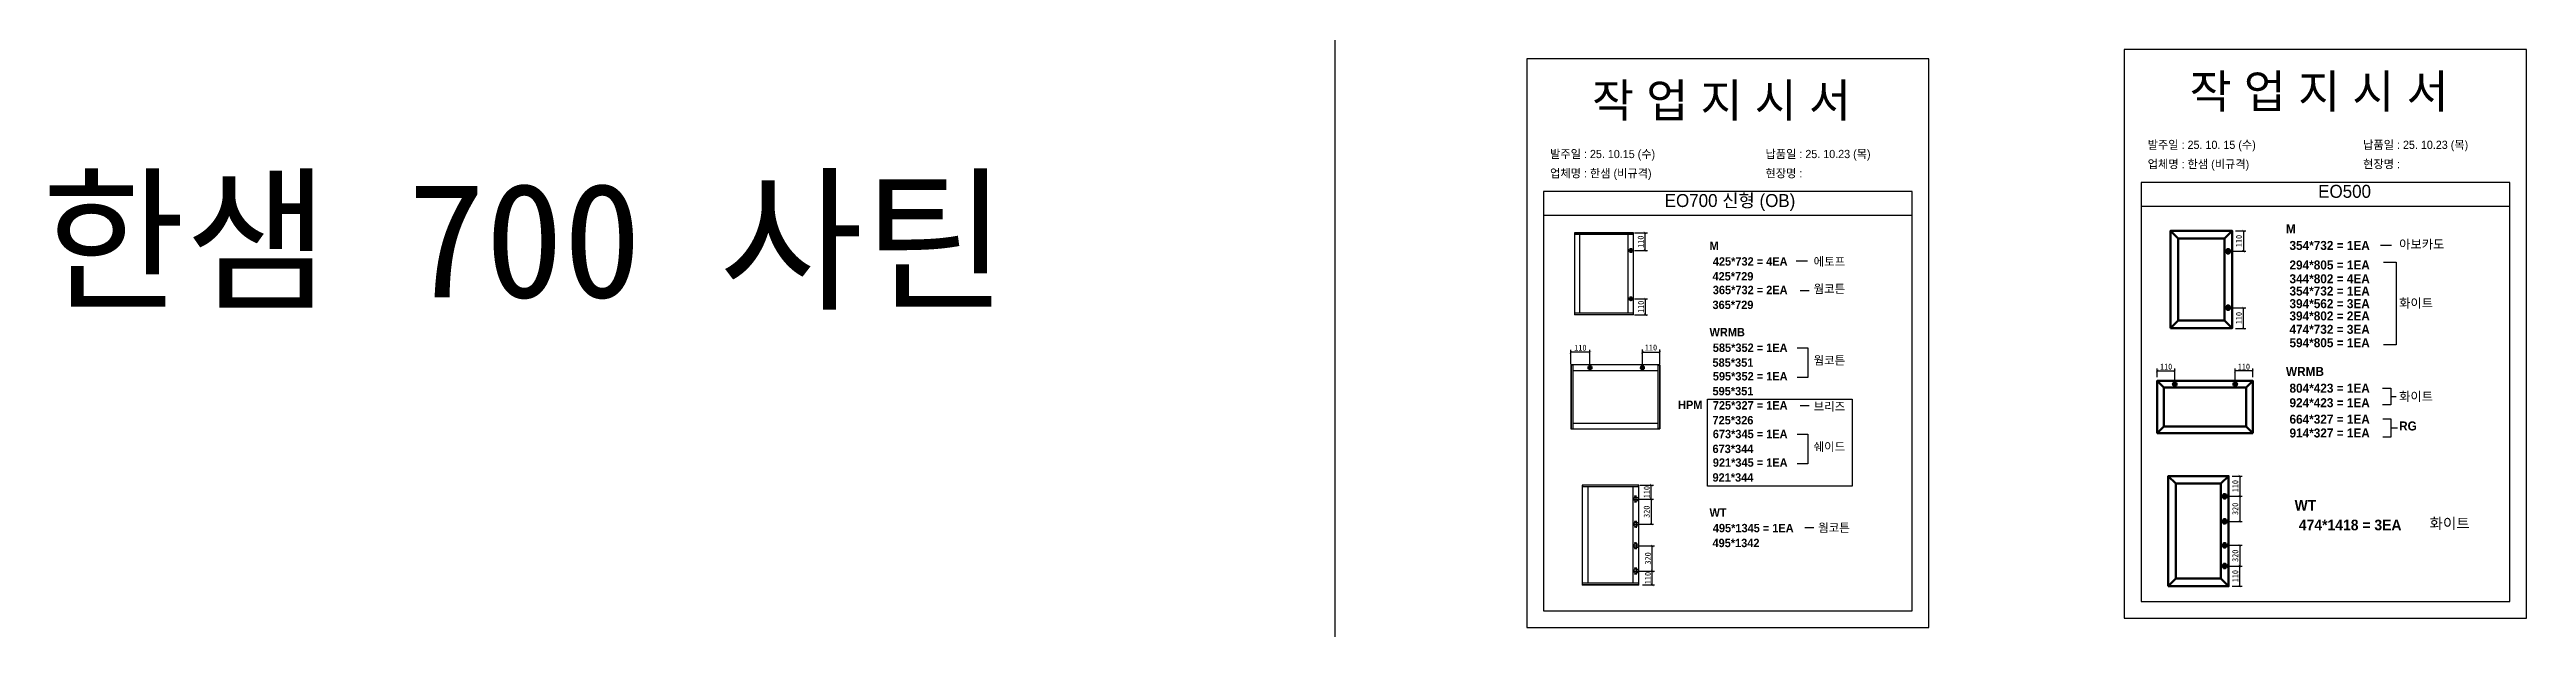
# Model space of a CAD drawing. Header units: millimetres. Extents: x -44117 to 256353, y -2095463 to 65325.
# Drawn here: x 104930 to 115277, y -384916 to -382501 of the extents above; entities that cross this region are included whole.
import ezdxf

# ---------------------------------------------------------------- set-up
doc = ezdxf.new("R2010")
doc.units = ezdxf.units.MM
doc.header["$LTSCALE"] = 10
doc.linetypes.add('CENTER', pattern=[50.8, 31.75, -6.35, 6.35, -6.35])
doc.layers.add('cen', color=1, linetype='CENTER')
doc.layers.add('Layer1', color=7, linetype='Continuous', lineweight=70)
doc.styles.add('MtX_Gulim', font='')
doc.styles.get('MtX_Gulim').set_extended_font_data('Gulim', bold=True)
doc.dimstyles.new('ISO-25', dxfattribs={"dimtxt": 2.5, "dimasz": 2.5, "dimexe": 1, "dimexo": 1, "dimtad": 1, "dimtxsty": 'Standard', "dimblk": 'ARCHTICK', "dimcen": 2.5, "dimadec": 0, "dimazin": 0, "dimtfac": 1, "dimtmove": 0, "dimatfit": 3, "dimfxl": 0, "dimarcsym": 0})

msp = doc.modelspace()

# ---------------------------------------------------------------- texts
at = {"linetype": 'Continuous', "style": 'MtX_Gulim'}
for s, height, p in [('M', 37.64559, (114272.6426, -383268.64558)), ('M', 35.04934, (111864.45264, -383338.92653)), ('425*732 = 4EA', 35.0493439, (111878.22088, -383403.89271)), ('에토프', 35.049344, (112299.27166, -383404.92379)), ('354*732 = 1EA', 37.6455946, (114287.43072, -383338.42407)), ('294*805 = 1EA', 37.6455946, (114287.43072, -383420.03165)), ('아보카도', 37.645595, (114745.40001, -383333.12952)), ('365*732 = 2EA', 35.0493439, (111878.22088, -383523.19094)), ('웜코튼', 35.049344, (112299.27166, -383518.77606)), ('344*802 = 4EA', 37.6455946, (114287.43072, -383477.63701)), ('354*732 = 1EA', 37.6455946, (114287.43072, -383528.84177)), ('394*562 = 3EA', 37.6455946, (114287.43072, -383581.64668)), ('화이트', 37.645595, (114745.40001, -383579.2324)), ('WRMB', 35.049344, (111864.45264, -383699.40805)), ('474*732 = 3EA', 37.6455946, (114287.43072, -383688.85665)), ('394*802 = 2EA', 37.6455946, (114287.43072, -383632.85144)), ('585*352 = 1EA', 35.0493439, (111878.22088, -383764.37422)), ('웜코튼', 35.049344, (112299.27166, -383817.5709)), ('594*805 = 1EA', 37.6455946, (114287.43072, -383744.86185)), ('595*352 = 1EA', 35.0493439, (111878.22088, -383883.67246)), ('WRMB', 37.645595, (114272.6426, -383864.86101)), ('804*423 = 1EA', 37.6455946, (114287.43072, -383934.6395)), ('725*327 = 1EA', 35.0493439, (111878.22088, -384005.1181)), ('브리즈', 35.049344, (112299.27166, -384009.85984)), ('924*423 = 1EA', 37.6455946, (114287.43072, -383995.44515)), ('화이트', 37.645595, (114745.40001, -383969.34867)), ('673*345 = 1EA', 35.0493439, (111878.22088, -384124.85574)), ('914*327 = 1EA', 37.6455946, (114287.43072, -384121.8569)), ('664*327 = 1EA', 37.6455946, (114287.43072, -384064.25155)), ('RG', 37.645595, (114745.40001, -384092.56013)), ('921*345 = 1EA', 35.0493439, (111878.22088, -384244.15398)), ('쉐이드', 35.049344, (112299.27166, -384178.05242)), ('WT', 35.049344, (111864.45264, -384453.14213)), ('WT', 44.508282, (114308.91632, -384427.14655)), ('495*1345 = 1EA', 35.0493439, (111878.22088, -384517.8886)), ('웜코튼', 35.049344, (112318.54875, -384516.84721)), ('474*1418 = 3EA', 44.508282, (114326.40027, -384509.64546)), ('화이트', 44.508282, (114872.49513, -384503.06337))]:
    msp.add_text(s, height=height, dxfattribs=at).set_placement(p)
at = {"color": 242, "linetype": 'Continuous', "true_color": 0xcd2027, "style": 'MtX_Gulim'}
for s, p in [('425*729', (111876.91612, -383466.01004)), ('365*729', (111876.91612, -383585.30828)), ('585*351', (111876.91612, -383826.49156)), ('595*351', (111876.91612, -383945.7898)), ('725*326', (111876.91612, -384067.23544)), ('673*344', (111876.91612, -384186.97307)), ('921*344', (111876.91612, -384306.27131)), ('495*1342', (111876.91612, -384580.00594))]:
    msp.add_text(s, height=35.049344, dxfattribs=at).set_placement(p)
at = {"attachment_point": 1}
for s, width, gutter_width, heights, insert, char_height in [('{\\fGulim|b0|i0|c129|p50;작 업 지 시 서}', 3307.3198183, 12.5, [-155.84554], (111373.52131, -382643.71896), 140), ('{\\fGulim|b0|i0|c129|p50;작 업 지 시 서}', 3307.3198183, 12.5, [-155.84554], (113870.20875, -382605.32555), 140), ('\\pt11;{\\fGulim|b0|i0|c129|p50;발주일 : 25. 10.15 (수)}', 3307.3198183, 12.5, [34.50412], (111198.31196, -382920.43938), 34.3), ('{\\fGulim|b0|i0|c129|p50;납품일 : 25. 10.23 (목)}', 3307.3198183, 12.5, [37.67976], (112098.28994, -382920.43938), 34.3), ('{\\fGulim|b0|i0|c129|p50;업체명 : 한샘 (비규격)}', 3307.3198183, 12.5, [36.11279], (113694.99939, -382962.70215), 34.3), ('\\pt11;{\\fGulim|b0|i0|c129|p50;발주일 : 25. 10. 15 (수)}', 3307.3198183, 12.5, [34.50412], (113694.99939, -382882.04597), 34.3), ('{\\fGulim|b0|i0|c129|p50;현장명 : }', 3307.3198183, 12.5, [-38.2735], (114594.97737, -382962.70215), 34.3), ('{\\fGulim|b0|i0|c129|p50;납품일 : 25. 10.23 (목)}', 3307.3198183, 12.5, [37.67976], (114594.97737, -382882.04597), 34.3), ('{\\f굴림|b0|i0|c129|p50;한샘} 700 {\\f굴림|b0|i0|c129|p50;사틴}', 5072.1082947, 2395.6482, [-533.35869], (104895.62473, -383057.92179), 479.1296392), ('{\\fGulim|b0|i0|c129|p50;업체명 : 한샘 (비규격)}', 3307.3198183, 12.5, [36.11279], (111198.31196, -383001.09556), 34.3), ('{\\fGulim|b0|i0|c129|p50;현장명 : }', 3307.3198183, 12.5, [-38.2735], (112098.28994, -383001.09556), 34.3), ('{\\fGulim|b0|i0|c129|p50;EO500}', 5224.9748335, 19.74777, [57.05176], (114407.2658, -383066.46711), 54.1878762), ('{\\fGulim|b0|i0|c129|p50;EO700 신형 (OB)}', 5224.9748335, 19.74777, [57.05176], (111677.26338, -383104.86052), 54.1878762)]:
    msp.add_mtext_dynamic_manual_height_columns(s, width=width, gutter_width=gutter_width, heights=heights, dxfattribs=dict(at, insert=insert, char_height=char_height))
at = {"layer": 'cen', "linetype": 'Continuous', "style": 'MtX_Gulim'}
msp.add_text('HPM', height=35.049344, dxfattribs=at).set_placement((111732.96869, -384003.08917))

# ---------------------------------------------------------------- blocks, each defined once
blk = doc.blocks.new('_ArchTick')
at = {"color": 0, "linetype": 'ByBlock', "const_width": 0.15}
blk.add_lwpolyline([(-0.5, -0.5), (0.5, 0.5)], dxfattribs=at)
blk = doc.blocks.new('*D3570')
at = {"color": 0, "lineweight": -2}
for p, q in [((111551, -383267), (111605, -383267)), ((111595, -383341), (111595, -383267)), ((111551, -383341), (111605, -383341))]:
    blk.add_line(p, q, dxfattribs=at)
at = {"layer": 'Defpoints', "color": 0}
for p in [(111536, -383267), (111595, -383267), (111536, -383341)]:
    blk.add_point(p, dxfattribs=at)
at = {"color": 0, "lineweight": -2, "xscale": 10, "yscale": 10, "zscale": 10}
for p, rotation in [((111595, -383267), 90), ((111595, -383341), 270)]:
    blk.add_blockref('_ArchTick', p, dxfattribs=dict(at, rotation=rotation))
at = {"color": 0, "insert": (111577, -383304), "char_height": 25, "attachment_point": 5, "rotation": 90}
blk.add_mtext('110', dxfattribs=at)
blk = doc.blocks.new('*D3571')
at = {"color": 0, "lineweight": -2}
for p, q in [((111551, -383543), (111606, -383543)), ((111596, -383543), (111596, -383609)), ((111551, -383609), (111606, -383609))]:
    blk.add_line(p, q, dxfattribs=at)
at = {"layer": 'Defpoints', "color": 0}
for p in [(111536, -383543), (111536, -383609), (111596, -383609)]:
    blk.add_point(p, dxfattribs=at)
at = {"color": 0, "lineweight": -2, "xscale": 10, "yscale": 10, "zscale": 10}
for p, rotation in [((111596, -383543), 90), ((111596, -383609), 270)]:
    blk.add_blockref('_ArchTick', p, dxfattribs=dict(at, rotation=rotation))
at = {"color": 0, "insert": (111578, -383576), "char_height": 25, "attachment_point": 5, "rotation": 90}
blk.add_mtext('110', dxfattribs=at)
blk = doc.blocks.new('*D3572')
at = {"color": 0, "lineweight": -2}
for p, q in [((111285, -383815), (111285, -383756)), ((111365, -383766), (111285, -383766)), ((111365, -383815), (111365, -383756))]:
    blk.add_line(p, q, dxfattribs=at)
at = {"layer": 'Defpoints', "color": 0}
for p in [(111285, -383766), (111285, -383830), (111365, -383830)]:
    blk.add_point(p, dxfattribs=at)
at = {"color": 0, "lineweight": -2, "xscale": 10, "yscale": 10, "zscale": 10, "rotation": 180}
blk.add_blockref('_ArchTick', (111285, -383766), dxfattribs=at)
at = {"color": 0, "lineweight": -2, "xscale": 10, "yscale": 10, "zscale": 10}
blk.add_blockref('_ArchTick', (111365, -383766), dxfattribs=at)
at = {"color": 0, "insert": (111325, -383747), "char_height": 25, "attachment_point": 5}
blk.add_mtext('110', dxfattribs=at)
blk = doc.blocks.new('*D3573')
at = {"color": 0, "lineweight": -2}
for p, q in [((111584, -383815), (111584, -383755)), ((111584, -383765), (111657, -383765)), ((111657, -383815), (111657, -383755))]:
    blk.add_line(p, q, dxfattribs=at)
at = {"layer": 'Defpoints', "color": 0}
for p in [(111657, -383765), (111584, -383830), (111657, -383830)]:
    blk.add_point(p, dxfattribs=at)
at = {"color": 0, "lineweight": -2, "xscale": 10, "yscale": 10, "zscale": 10, "rotation": 180}
blk.add_blockref('_ArchTick', (111584, -383765), dxfattribs=at)
at = {"color": 0, "lineweight": -2, "xscale": 10, "yscale": 10, "zscale": 10}
blk.add_blockref('_ArchTick', (111657, -383765), dxfattribs=at)
at = {"color": 0, "insert": (111620, -383746), "char_height": 25, "attachment_point": 5}
blk.add_mtext('110', dxfattribs=at)
blk = doc.blocks.new('*D3574')
at = {"color": 0, "lineweight": -2}
for p, q in [((111573, -384321), (111631, -384321)), ((111573, -384379), (111631, -384379)), ((111621, -384379), (111621, -384321))]:
    blk.add_line(p, q, dxfattribs=at)
at = {"layer": 'Defpoints', "color": 0}
for p in [(111558, -384321), (111558, -384379), (111621, -384321)]:
    blk.add_point(p, dxfattribs=at)
at = {"color": 0, "lineweight": -2, "xscale": 10, "yscale": 10, "zscale": 10}
for p, rotation in [((111621, -384321), 90), ((111621, -384379), 270)]:
    blk.add_blockref('_ArchTick', p, dxfattribs=dict(at, rotation=rotation))
at = {"color": 0, "insert": (111602, -384350), "char_height": 25, "attachment_point": 5, "rotation": 90}
blk.add_mtext('110', dxfattribs=at)
blk = doc.blocks.new('*D3575')
at = {"color": 0, "lineweight": -2}
for p, q in [((111573, -384680), (111635, -384680)), ((111625, -384738), (111625, -384680)), ((111584, -384738), (111635, -384738))]:
    blk.add_line(p, q, dxfattribs=at)
at = {"layer": 'Defpoints', "color": 0}
for p in [(111558, -384680), (111625, -384680), (111569, -384738)]:
    blk.add_point(p, dxfattribs=at)
at = {"color": 0, "lineweight": -2, "xscale": 10, "yscale": 10, "zscale": 10}
for p, rotation in [((111625, -384680), 90), ((111625, -384738), 270)]:
    blk.add_blockref('_ArchTick', p, dxfattribs=dict(at, rotation=rotation))
at = {"color": 0, "insert": (111607, -384709), "char_height": 25, "attachment_point": 5, "rotation": 90}
blk.add_mtext('110', dxfattribs=at)
blk = doc.blocks.new('*D3576')
at = {"color": 0, "lineweight": -2}
for p, q in [((111573, -384575), (111635, -384575)), ((111625, -384680), (111625, -384575)), ((111573, -384680), (111635, -384680))]:
    blk.add_line(p, q, dxfattribs=at)
at = {"layer": 'Defpoints', "color": 0}
for p in [(111558, -384575), (111625, -384575), (111558, -384680)]:
    blk.add_point(p, dxfattribs=at)
at = {"color": 0, "lineweight": -2, "xscale": 10, "yscale": 10, "zscale": 10}
for p, rotation in [((111625, -384575), 90), ((111625, -384680), 270)]:
    blk.add_blockref('_ArchTick', p, dxfattribs=dict(at, rotation=rotation))
at = {"color": 0, "insert": (111607, -384627), "char_height": 25, "attachment_point": 5, "rotation": 90}
blk.add_mtext('320', dxfattribs=at)
blk = doc.blocks.new('*D3577')
at = {"color": 0, "lineweight": -2}
for p, q in [((111573, -384379), (111631, -384379)), ((111621, -384379), (111621, -384484)), ((111573, -384484), (111631, -384484))]:
    blk.add_line(p, q, dxfattribs=at)
at = {"layer": 'Defpoints', "color": 0}
for p in [(111558, -384379), (111558, -384484), (111621, -384484)]:
    blk.add_point(p, dxfattribs=at)
at = {"color": 0, "lineweight": -2, "xscale": 10, "yscale": 10, "zscale": 10}
for p, rotation in [((111621, -384379), 90), ((111621, -384484), 270)]:
    blk.add_blockref('_ArchTick', p, dxfattribs=dict(at, rotation=rotation))
at = {"color": 0, "insert": (111602, -384432), "char_height": 25, "attachment_point": 5, "rotation": 90}
blk.add_mtext('320', dxfattribs=at)
blk = doc.blocks.new('*D3578')
at = {"color": 0, "lineweight": -2}
for p, q in [((114062, -383258), (114105, -383258)), ((114095, -383258), (114095, -383344)), ((114046, -383344), (114105, -383344))]:
    blk.add_line(p, q, dxfattribs=at)
at = {"layer": 'Defpoints', "color": 0}
for p in [(114047, -383258), (114031, -383344), (114095, -383344)]:
    blk.add_point(p, dxfattribs=at)
at = {"color": 0, "lineweight": -2, "xscale": 10, "yscale": 10, "zscale": 10}
for p, rotation in [((114095, -383258), 90), ((114095, -383344), 270)]:
    blk.add_blockref('_ArchTick', p, dxfattribs=dict(at, rotation=rotation))
at = {"color": 0, "insert": (114076, -383301), "char_height": 25, "attachment_point": 5, "rotation": 90}
blk.add_mtext('110', dxfattribs=at)
blk = doc.blocks.new('*D3579')
at = {"color": 0, "lineweight": -2}
for p, q in [((114046, -383580), (114105, -383580)), ((114095, -383666), (114095, -383580)), ((114062, -383666), (114105, -383666))]:
    blk.add_line(p, q, dxfattribs=at)
at = {"layer": 'Defpoints', "color": 0}
for p in [(114031, -383580), (114095, -383580), (114047, -383666)]:
    blk.add_point(p, dxfattribs=at)
at = {"color": 0, "lineweight": -2, "xscale": 10, "yscale": 10, "zscale": 10}
for p, rotation in [((114095, -383580), 90), ((114095, -383666), 270)]:
    blk.add_blockref('_ArchTick', p, dxfattribs=dict(at, rotation=rotation))
at = {"color": 0, "insert": (114076, -383623), "char_height": 25, "attachment_point": 5, "rotation": 90}
blk.add_mtext('110', dxfattribs=at)
blk = doc.blocks.new('*D3580')
at = {"color": 0, "lineweight": -2}
for p, q in [((113735, -383870), (113735, -383834)), ((113735, -383844), (113808, -383844)), ((113808, -383884), (113808, -383834))]:
    blk.add_line(p, q, dxfattribs=at)
at = {"layer": 'Defpoints', "color": 0}
for p in [(113735, -383885), (113808, -383844), (113808, -383899)]:
    blk.add_point(p, dxfattribs=at)
at = {"color": 0, "lineweight": -2, "xscale": 10, "yscale": 10, "zscale": 10, "rotation": 180}
blk.add_blockref('_ArchTick', (113735, -383844), dxfattribs=at)
at = {"color": 0, "lineweight": -2, "xscale": 10, "yscale": 10, "zscale": 10}
blk.add_blockref('_ArchTick', (113808, -383844), dxfattribs=at)
at = {"color": 0, "insert": (113772, -383826), "char_height": 25, "attachment_point": 5}
blk.add_mtext('110', dxfattribs=at)
blk = doc.blocks.new('*D3581')
at = {"color": 0, "lineweight": -2}
for p, q in [((114061, -383884), (114061, -383834)), ((114134, -383844), (114061, -383844)), ((114134, -383870), (114134, -383834))]:
    blk.add_line(p, q, dxfattribs=at)
at = {"layer": 'Defpoints', "color": 0}
for p in [(114061, -383844), (114061, -383899), (114134, -383885)]:
    blk.add_point(p, dxfattribs=at)
at = {"color": 0, "lineweight": -2, "xscale": 10, "yscale": 10, "zscale": 10, "rotation": 180}
blk.add_blockref('_ArchTick', (114061, -383844), dxfattribs=at)
at = {"color": 0, "lineweight": -2, "xscale": 10, "yscale": 10, "zscale": 10}
blk.add_blockref('_ArchTick', (114134, -383844), dxfattribs=at)
at = {"color": 0, "insert": (114097, -383826), "char_height": 25, "attachment_point": 5}
blk.add_mtext('110', dxfattribs=at)
blk = doc.blocks.new('*D3582')
at = {"color": 0, "lineweight": -2}
for p, q in [((114048, -384283), (114090, -384283)), ((114080, -384283), (114080, -384367)), ((114032, -384367), (114090, -384367))]:
    blk.add_line(p, q, dxfattribs=at)
at = {"layer": 'Defpoints', "color": 0}
for p in [(114033, -384283), (114017, -384367), (114080, -384367)]:
    blk.add_point(p, dxfattribs=at)
at = {"color": 0, "lineweight": -2, "xscale": 10, "yscale": 10, "zscale": 10}
for p, rotation in [((114080, -384283), 90), ((114080, -384367), 270)]:
    blk.add_blockref('_ArchTick', p, dxfattribs=dict(at, rotation=rotation))
at = {"color": 0, "insert": (114061, -384325), "char_height": 25, "attachment_point": 5, "rotation": 90}
blk.add_mtext('110', dxfattribs=at)
blk = doc.blocks.new('*D3583')
at = {"color": 0, "lineweight": -2}
for p, q in [((114032, -384659), (114090, -384659)), ((114080, -384743), (114080, -384659)), ((114048, -384743), (114090, -384743))]:
    blk.add_line(p, q, dxfattribs=at)
at = {"layer": 'Defpoints', "color": 0}
for p in [(114017, -384659), (114080, -384659), (114033, -384743)]:
    blk.add_point(p, dxfattribs=at)
at = {"color": 0, "lineweight": -2, "xscale": 10, "yscale": 10, "zscale": 10}
for p, rotation in [((114080, -384659), 90), ((114080, -384743), 270)]:
    blk.add_blockref('_ArchTick', p, dxfattribs=dict(at, rotation=rotation))
at = {"color": 0, "insert": (114061, -384701), "char_height": 25, "attachment_point": 5, "rotation": 90}
blk.add_mtext('110', dxfattribs=at)
blk = doc.blocks.new('*D3584')
at = {"color": 0, "lineweight": -2}
for p, q in [((114032, -384367), (114090, -384367)), ((114080, -384367), (114080, -384473)), ((114032, -384473), (114090, -384473))]:
    blk.add_line(p, q, dxfattribs=at)
at = {"layer": 'Defpoints', "color": 0}
for p in [(114017, -384367), (114017, -384473), (114080, -384473)]:
    blk.add_point(p, dxfattribs=at)
at = {"color": 0, "lineweight": -2, "xscale": 10, "yscale": 10, "zscale": 10}
for p, rotation in [((114080, -384367), 90), ((114080, -384473), 270)]:
    blk.add_blockref('_ArchTick', p, dxfattribs=dict(at, rotation=rotation))
at = {"color": 0, "insert": (114061, -384420), "char_height": 25, "attachment_point": 5, "rotation": 90}
blk.add_mtext('320', dxfattribs=at)
blk = doc.blocks.new('*D3585')
at = {"color": 0, "lineweight": -2}
for p, q in [((114032, -384572), (114090, -384572)), ((114080, -384572), (114080, -384659)), ((114032, -384659), (114090, -384659))]:
    blk.add_line(p, q, dxfattribs=at)
at = {"layer": 'Defpoints', "color": 0}
for p in [(114017, -384572), (114017, -384659), (114080, -384659)]:
    blk.add_point(p, dxfattribs=at)
at = {"color": 0, "lineweight": -2, "xscale": 10, "yscale": 10, "zscale": 10}
for p, rotation in [((114080, -384572), 90), ((114080, -384659), 270)]:
    blk.add_blockref('_ArchTick', p, dxfattribs=dict(at, rotation=rotation))
at = {"color": 0, "insert": (114061, -384616), "char_height": 25, "attachment_point": 5, "rotation": 90}
blk.add_mtext('320', dxfattribs=at)

# ---------------------------------------------------------------- dimensions: what is measured, and where the dimension line sits
for base, p1, p2, angle, text, picture, middle in [((111595.49261, -383267.10894), (111535.87883, -383340.72542), (111535.87883, -383267.10894), 90, '110', '*D3570', (111576.74261, -383303.91718)), ((114095.18034, -383343.75084), (114047.32405, -383257.8806), (114030.94901, -383343.75084), 90, '110', '*D3578', (114076.43034, -383300.81572)), ((111596.44608, -383609.48776), (111535.87883, -383542.60338), (111535.87883, -383609.48776), 90, '110', '*D3571', (111577.69608, -383576.04557)), ((114095.18034, -383579.73286), (114047.32405, -383665.6031), (114030.94901, -383579.73286), 270, '110', '*D3579', (114076.43034, -383622.66798)), ((111285.22834, -383765.73678), (111365.10018, -383830.41607), (111285.22834, -383830.41607), 180, '110', '*D3572', (111325.16426, -383746.98678)), ((111656.69986, -383764.70229), (111584.13216, -383830.41607), (111656.69986, -383830.41607), 180, '110', '*D3573', (111620.41601, -383745.95229)), ((113808.16407, -383844.35686), (113735.07501, -383885.09008), (113808.16407, -383899.02781), 180, '110', '*D3580', (113771.61954, -383825.60686)), ((114079.63783, -384367.29641), (114032.62916, -384282.94709), (114016.54415, -384367.29641), 90, '110', '*D3582', (114060.88783, -384325.12175)), ((111620.72387, -384484.3393), (111557.79873, -384379.15675), (111557.79873, -384484.3393), 90, '320', '*D3577', (111601.97387, -384431.74803)), ((114079.63783, -384472.69843), (114016.54415, -384367.29641), (114016.54415, -384472.69843), 90, '320', '*D3584', (114060.88783, -384419.99742)), ((111625.29533, -384574.54929), (111557.79873, -384679.73182), (111557.79873, -384574.54929), 90, '320', '*D3576', (111606.54533, -384627.14056)), ((114079.63783, -384658.83661), (114016.54415, -384572.27169), (114016.54415, -384658.83661), 90, '320', '*D3585', (114060.88783, -384615.55415)), ((111625.29533, -384679.73182), (111569.43728, -384738.23652), (111557.79873, -384679.73182), 90, '110', '*D3575', (111606.54533, -384708.98417)), ((114079.63783, -384658.83661), (114032.62916, -384743.18593), (114016.54415, -384658.83661), 270, '110', '*D3583', (114060.88783, -384701.01127))]:
    dim = msp.add_linear_dim(base=base, p1=p1, p2=p2, angle=angle, text=text, dimstyle='ISO-25', override={"dimscale": 10, "dimasz": 1, "dimexo": 1.5, "dimtxsty": 'Standard'})
    dim.commit()
    dim.dimension.update_dxf_attribs({"geometry": picture, "text_midpoint": middle})
dim = msp.add_linear_dim(base=(114060.78493, -383844.35686), p1=(114133.87398, -383885.09008), p2=(114060.78493, -383899.02781), text='110', dimstyle='ISO-25', override={"dimscale": 10, "dimasz": 1, "dimexo": 1.5, "dimtxsty": 'Standard'})
dim.commit()
dim.dimension.update_dxf_attribs({"geometry": '*D3581', "text_midpoint": (114097.32946, -383825.60686)})
dim = msp.add_linear_dim(base=(111620.72387, -384321.31967), p1=(111557.79873, -384379.15675), p2=(111557.79873, -384321.31967), angle=90, text='110', dimstyle='ISO-25', override={"dimscale": 10, "dimasz": 1, "dimexo": 1.5, "dimtxsty": 'Standard'})
dim.commit()
dim.dimension.update_dxf_attribs({"geometry": '*D3574', "text_midpoint": (111620.72387, -384350.23821), "dimtype": 160})

# ---------------------------------------------------------------- linework, layer by layer
for p, q in [((115207.40214, -383056.33276), (113667.40214, -383056.33276)), ((112710.71471, -383094.72617), (111170.71471, -383094.72617)), ((115207.40214, -383156.33276), (113667.40214, -383156.33276)), ((112710.71471, -383194.72617), (111170.71471, -383194.72617)), ((111300.01618, -383267.3549), (111300.01618, -383609.24179)), ((111546.51682, -383267.79763), (111300.01618, -383267.79763)), ((111546.51682, -383274.48779), (111300.01618, -383274.48779)), ((111546.27086, -383267.10894), (111300.26214, -383267.10894)), ((111321.90678, -383273.99587), (111321.90678, -383602.1089)), ((111524.38026, -383602.1089), (111524.38026, -383274.48779)), ((111545.28701, -383274.48779), (111545.28701, -383267.10894)), ((111546.51682, -383609.24179), (111546.51682, -383267.3549)), ((112226.7758, -383384.11415), (112274.21425, -383384.11415)), ((114713.5447, -383319.17089), (114667.14038, -383319.17089)), ((112243.85364, -383508.40288), (112280.85563, -383508.40288)), ((111546.51682, -383602.1089), (111300.01618, -383602.1089)), ((111546.51682, -383608.79906), (111300.01618, -383608.79906)), ((111546.27086, -383609.48776), (111300.26214, -383609.48776)), ((111301.24599, -383609.48776), (111301.24599, -383602.1089)), ((111545.28701, -383602.1089), (111545.28701, -383609.48776)), ((111285.22834, -383819.14102), (111285.22834, -384086.05365)), ((111293.23419, -383820.20847), (111285.22834, -383820.20847)), ((111656.43299, -383818.87416), (111285.4952, -383818.87416)), ((111285.97555, -383818.87416), (111285.97555, -384086.32051)), ((111293.23419, -383818.87416), (111293.23419, -384086.32051)), ((111648.69401, -383842.89171), (111293.23419, -383842.89171)), ((111648.69401, -383818.87416), (111648.69401, -384086.32051)), ((111648.69401, -383820.20847), (111656.69986, -383820.20847)), ((111655.95264, -383818.87416), (111655.95264, -384086.32051)), ((111656.69986, -383819.14102), (111656.69986, -384086.05365)), ((112243.85364, -383987.70053), (112280.85563, -383987.70053)), ((114710.98446, -383950.90963), (114733.38654, -383950.90963)), ((111285.4952, -384086.32051), (111656.43299, -384086.32051)), ((111292.70047, -384062.56982), (111648.69401, -384062.56982)), ((111656.69986, -384084.98621), (111648.69401, -384084.98621)), ((114710.98446, -384082.12182), (114738.18699, -384082.12182)), ((111332.5217, -384320.84036), (111332.5217, -384738.04822)), ((111569.51527, -384321.31967), (111332.5217, -384321.31967)), ((111569.51527, -384328.56262), (111332.5217, -384328.56262)), ((111569.24898, -384320.57407), (111332.78799, -384320.57407)), ((111333.85313, -384320.57407), (111333.85313, -384328.56262)), ((111356.22106, -384328.03005), (111356.22106, -384730.32596)), ((111543.27414, -384379.15675), (111572.32332, -384379.15675)), ((111545.54963, -384730.32596), (111545.54963, -384328.56262)), ((111555.13588, -384367.17393), (111550.87533, -384367.17393)), ((111555.13588, -384391.13957), (111550.87533, -384391.13957)), ((111553.0056, -384365.04365), (111553.0056, -384369.30421)), ((111553.0056, -384389.00929), (111553.0056, -384393.26985)), ((111557.79873, -384393.68134), (111557.79873, -384364.63217)), ((111568.18384, -384328.56262), (111568.18384, -384320.57407)), ((111569.51527, -384738.04822), (111569.51527, -384320.84036)), ((111543.27414, -384484.3393), (111572.32332, -384484.3393)), ((111555.13588, -384472.35647), (111550.87533, -384472.35647)), ((111555.13588, -384496.32211), (111550.87533, -384496.32211)), ((111553.0056, -384470.22619), (111553.0056, -384474.48675)), ((111553.0056, -384494.19183), (111553.0056, -384498.45239)), ((111557.79873, -384469.8147), (111557.79873, -384498.86388)), ((112263.13072, -384498.46237), (112300.13271, -384498.46237)), ((111543.27414, -384574.54929), (111572.32332, -384574.54929)), ((111555.13588, -384562.56646), (111550.87533, -384562.56646)), ((111555.13588, -384586.5321), (111550.87533, -384586.5321)), ((111553.0056, -384560.43618), (111553.0056, -384564.69674)), ((111553.0056, -384584.40183), (111553.0056, -384588.66238)), ((111557.79873, -384560.0247), (111557.79873, -384589.07388)), ((111569.51527, -384730.32596), (111332.5217, -384730.32596)), ((111333.85313, -384738.31451), (111333.85313, -384730.32596)), ((111543.27414, -384679.73182), (111572.32332, -384679.73182)), ((111555.13588, -384667.74899), (111550.87533, -384667.74899)), ((111555.13588, -384691.71463), (111550.87533, -384691.71463)), ((111553.0056, -384665.61871), (111553.0056, -384669.87927)), ((111553.0056, -384689.58435), (111553.0056, -384693.84491)), ((111557.79873, -384665.20723), (111557.79873, -384694.25641)), ((111568.18384, -384730.32596), (111568.18384, -384738.31451)), ((111569.51527, -384737.56891), (111332.5217, -384737.56891)), ((111569.24898, -384738.31451), (111332.78799, -384738.31451))]:
    msp.add_line(p, q)
at = {"color": 1}
for p in [(110300.49669, 21924.9366), (110300.49669, 14161.07811), (110300.49669, 18584.38997), (110300.49669, 10820.53148), (110300.49669, 18627.87121), (110300.49669, 10864.01272), (110300.49669, 15287.32457), (110300.49669, 7523.46608), (110300.49669, 3746.75115), (110300.49669, 21924.9366), (110300.49669, 14161.07811), (110300.49669, 18584.38997), (110300.49669, 10820.53148), (110300.49669, 18627.87121), (110300.49669, 10864.01272), (110300.49669, 15287.32457), (110300.49669, 7523.46608), (110300.49669, 3746.75115), (110300.49669, 21924.9366), (110300.49669, 14161.07811), (110300.49669, 18584.38997), (110300.49669, 10820.53148), (110300.49669, 18627.87121), (110300.49669, 10864.01272), (110300.49669, 15287.32457), (110300.49669, 7523.46608), (110300.49669, 3746.75115), (110300.49669, 21924.9366), (110300.49669, 14161.07811), (110300.49669, 18584.38997), (110300.49669, 10820.53148), (110300.49669, 18627.87121), (110300.49669, 10864.01272), (110300.49669, 15287.32457), (110300.49669, 7523.46608), (110300.49669, 3746.75115), (110300.49669, 21924.9366), (110300.49669, 14161.07811), (110300.49669, 18584.38997), (110300.49669, 10820.53148), (110300.49669, 18627.87121), (110300.49669, 10864.01272), (110300.49669, 15287.32457), (110300.49669, 7523.46608), (110300.49669, 3746.75115), (110300.49669, 21924.9366), (110300.49669, 14161.07811), (110300.49669, 18584.38997), (110300.49669, 10820.53148), (110300.49669, 18627.87121), (110300.49669, 10864.01272), (110300.49669, 15287.32457), (110300.49669, 7523.46608), (110300.49669, 3746.75115), (110300.49669, 21924.9366), (110300.49669, 14161.07811), (110300.49669, 18584.38997), (110300.49669, 10820.53148), (110300.49669, 18627.87121), (110300.49669, 10864.01272), (110300.49669, 15287.32457), (110300.49669, 7523.46608), (110300.49669, 3746.75115), (110300.49669, 21924.9366), (110300.49669, 14161.07811), (110300.49669, 18584.38997), (110300.49669, 10820.53148), (110300.49669, 18627.87121), (110300.49669, 10864.01272), (110300.49669, 15287.32457), (110300.49669, 7523.46608), (110300.49669, 3746.75115), (110300.49669, 21924.9366), (110300.49669, 14161.07811), (110300.49669, 18584.38997), (110300.49669, 10820.53148), (110300.49669, 18627.87121), (110300.49669, 10864.01272), (110300.49669, 15287.32457), (110300.49669, 7523.46608), (110300.49669, 3746.75115), (110300.49669, 21924.9366), (110300.49669, 14161.07811), (110300.49669, 18584.38997), (110300.49669, 10820.53148), (110300.49669, 18627.87121), (110300.49669, 10864.01272), (110300.49669, 15287.32457), (110300.49669, 7523.46608), (110300.49669, 3746.75115), (110300.49669, 12702.87182), (110300.49669, 4939.01333), (110300.49669, 9362.32519), (110300.49669, 1598.4667), (110300.49669, 9405.80642), (110300.49669, 1641.94794), (110300.49669, 6065.25979), (110300.49669, -1698.5987), (110300.49669, -5475.31363), (110300.49669, 12702.87182), (110300.49669, 4939.01333), (110300.49669, 9362.32519), (110300.49669, 1598.4667), (110300.49669, 9405.80642), (110300.49669, 1641.94794), (110300.49669, 6065.25979), (110300.49669, -1698.5987), (110300.49669, -5475.31363), (110300.49669, 12702.87182), (110300.49669, 4939.01333), (110300.49669, 9362.32519), (110300.49669, 1598.4667), (110300.49669, 9405.80642), (110300.49669, 1641.94794), (110300.49669, 6065.25979), (110300.49669, -1698.5987), (110300.49669, -5475.31363), (110300.49669, 12702.87182), (110300.49669, 4939.01333), (110300.49669, 9362.32519), (110300.49669, 1598.4667), (110300.49669, 9405.80642), (110300.49669, 1641.94794), (110300.49669, 6065.25979), (110300.49669, -1698.5987), (110300.49669, -5475.31363), (110300.49669, 12702.87182), (110300.49669, 4939.01333), (110300.49669, 9362.32519), (110300.49669, 1598.4667), (110300.49669, 9405.80642), (110300.49669, 1641.94794), (110300.49669, 6065.25979), (110300.49669, -1698.5987), (110300.49669, -5475.31363)]:
    msp.add_xline(p, (0, 1), dxfattribs=at)
for points in [[(111100.71471, -384915.55645), (112780.71471, -384915.55645), (112780.71471, -382539.55645), (111100.71471, -382539.55645)], [(113597.40214, -384877.16304), (115277.40214, -384877.16304), (115277.40214, -382501.16304), (113597.40214, -382501.16304)], [(111855.75093, -383961.83648), (112460.56951, -383961.83648), (112460.56951, -384325.69148), (111855.75093, -384325.69148)]]:
    msp.add_lwpolyline(points, close=True)
for points in [[(113667.40214, -383056.33276), (113667.40214, -384807.16304), (115207.40214, -384807.16304), (115207.40214, -383056.33276)], [(111170.71471, -383094.72617), (111170.71471, -384845.55645), (112710.71471, -384845.55645), (112710.71471, -383094.72617)], [(114679.94157, -383389.57744), (114732.74648, -383389.57744), (114732.74648, -383735.20957), (114679.94157, -383735.20957)], [(112231.10215, -383747.58371), (112275.43945, -383747.58371), (112275.43945, -383870.95706), (112231.10215, -383870.95706)], [(114675.78119, -383915.70635), (114710.98446, -383915.70635), (114710.98446, -383986.1129), (114675.78119, -383986.1129)], [(112231.10215, -384108.06523), (112275.43945, -384108.06523), (112275.43945, -384231.43858), (112231.10215, -384231.43858)], [(114677.38133, -384043.71825), (114710.98446, -384043.71825), (114710.98446, -384120.5254), (114677.38133, -384120.5254)]]:
    msp.add_lwpolyline(points)
for centre, radius in [((111557.79873, -384379.15675), 9.31997), ((111553.0056, -384367.17393), 0.85211), ((111553.0056, -384391.13957), 0.85211), ((111557.79873, -384484.3393), 9.31997), ((111553.0056, -384472.35647), 0.85211), ((111553.0056, -384496.32211), 0.85211), ((111557.79873, -384574.54929), 9.31997), ((111553.0056, -384562.56646), 0.85211), ((111553.0056, -384586.5321), 0.85211), ((111557.79873, -384679.73182), 9.31997), ((111553.0056, -384667.74899), 0.85211), ((111553.0056, -384691.71463), 0.85211)]:
    msp.add_circle(centre, radius)
for centre, radius, start, end in [((111546.27086, -383267.3549), 0.24596, 0, 90), ((111300.26214, -383609.2418), 0.24596, 180, 270), ((111546.27086, -383609.2418), 0.24596, 270, 0), ((111285.4952, -383819.14102), 0.26686, 90, 180), ((111656.43299, -383819.14102), 0.26686, 0, 90), ((111656.43299, -384086.05365), 0.26686, 270, 0), ((111332.78799, -384320.84036), 0.26628, 90, 180), ((111569.24898, -384320.84036), 0.26628, 0, 90), ((111332.78799, -384738.04823), 0.26628, 180, 270), ((111569.24898, -384738.04823), 0.26628, 270, 0)]:
    msp.add_arc(centre, radius, start, end)
at = {"layer": 'Layer1'}
for p, q in [((113822.88078, -383289.94392), (113790.81745, -383257.8806)), ((114015.26072, -383289.94392), (114047.32405, -383257.8806)), ((111535.87883, -383331.66022), (111535.87883, -383349.79062)), ((114030.94901, -383330.42336), (114030.94901, -383357.07832)), ((111535.87883, -383551.66858), (111535.87883, -383533.53818)), ((114030.94901, -383593.06034), (114030.94901, -383566.40538)), ((113790.81745, -383665.6031), (113822.88078, -383633.53978)), ((114047.32405, -383665.6031), (114015.26072, -383633.53978)), ((114015.26072, -383633.53978), (114047.32405, -383665.6031)), ((111355.26468, -383830.41607), (111374.93567, -383830.41607)), ((111593.96765, -383830.41607), (111574.29667, -383830.41607)), ((113762.36593, -383912.381), (113735.07501, -383885.09008)), ((113796.82029, -383899.02781), (113819.50785, -383899.02781)), ((114072.12871, -383899.02781), (114049.44115, -383899.02781)), ((114133.87398, -383885.09008), (114106.58306, -383912.381)), ((114106.58306, -383912.381), (114133.87398, -383885.09008)), ((113762.36593, -384076.12653), (113735.07501, -384103.41746)), ((114133.87398, -384103.41746), (114106.58306, -384076.12653)), ((113812.1612, -384314.44251), (113780.66578, -384282.94709)), ((114001.13374, -384314.44251), (114032.62916, -384282.94709)), ((114016.54415, -384354.20498), (114016.54415, -384380.38783)), ((114016.54415, -384459.607), (114016.54415, -384485.78985)), ((114016.54415, -384559.18026), (114016.54415, -384585.36311)), ((113780.66578, -384743.18593), (113812.1612, -384711.6905)), ((114032.62916, -384743.18593), (114001.13374, -384711.6905)), ((114001.13374, -384711.6905), (114032.62916, -384743.18593)), ((114016.54415, -384671.92803), (114016.54415, -384645.74518))]:
    msp.add_line(p, q, dxfattribs=at)
for points in [[(113790.81745, -383665.6031), (114047.32405, -383665.6031), (114047.32405, -383257.8806), (113790.81745, -383257.8806)], [(111544.94404, -383340.72542), (111526.81363, -383340.72542)], [(113822.88078, -383633.53978), (114015.26072, -383633.53978), (114015.26072, -383289.94392), (113822.88078, -383289.94392)], [(114044.27649, -383343.75084), (114017.62152, -383343.75084)], [(111544.94404, -383542.60338), (111526.81363, -383542.60338)], [(114044.27649, -383579.73286), (114017.62152, -383579.73286)], [(111365.10018, -383820.58058), (111365.10018, -383840.25157)], [(111584.13216, -383820.58058), (111584.13216, -383840.25157)], [(114133.87398, -384103.41746), (114133.87398, -383885.09008), (113735.07501, -383885.09008), (113735.07501, -384103.41746)], [(113808.16407, -383887.68403), (113808.16407, -383910.37159)], [(114060.78493, -383887.68403), (114060.78493, -383910.37159)], [(114106.58306, -384076.12653), (114106.58306, -383912.381), (113762.36593, -383912.381), (113762.36593, -384076.12653)], [(113780.66578, -384743.18593), (114032.62916, -384743.18593), (114032.62916, -384282.94709), (113780.66578, -384282.94709)], [(113812.1612, -384711.6905), (114001.13374, -384711.6905), (114001.13374, -384314.44251), (113812.1612, -384314.44251)], [(114029.63558, -384367.29641), (114003.45273, -384367.29641)], [(114029.63558, -384472.69843), (114003.45273, -384472.69843)], [(114029.63558, -384572.27169), (114003.45273, -384572.27169)], [(114029.63558, -384658.83661), (114003.45273, -384658.83661)]]:
    msp.add_lwpolyline(points, close=True, dxfattribs=at)
for centre, radius in [((111535.87883, -383340.72542), 6.04347), ((114030.94901, -383343.75084), 8.88499), ((111535.87883, -383542.60338), 6.04347), ((114030.94901, -383579.73286), 8.88499), ((111365.10018, -383830.41607), 6.55699), ((111584.13216, -383830.41607), 6.55699), ((113808.16407, -383899.02781), 7.56252), ((114060.78493, -383899.02781), 7.56252), ((114016.54415, -384367.29641), 8.72762), ((114016.54415, -384472.69843), 8.72762), ((114016.54415, -384572.27169), 8.72762), ((114016.54415, -384658.83661), 8.72762)]:
    msp.add_circle(centre, radius, dxfattribs=at)

msp.set_redraw_order([(e.dxf.handle, doc.entitydb.next_handle()) for e in msp.query("TEXT MTEXT ATTDEF DIMENSION ARC_DIMENSION")])  # texts and dimensions are drawn at this point

doc.saveas('drawing.dxf')
